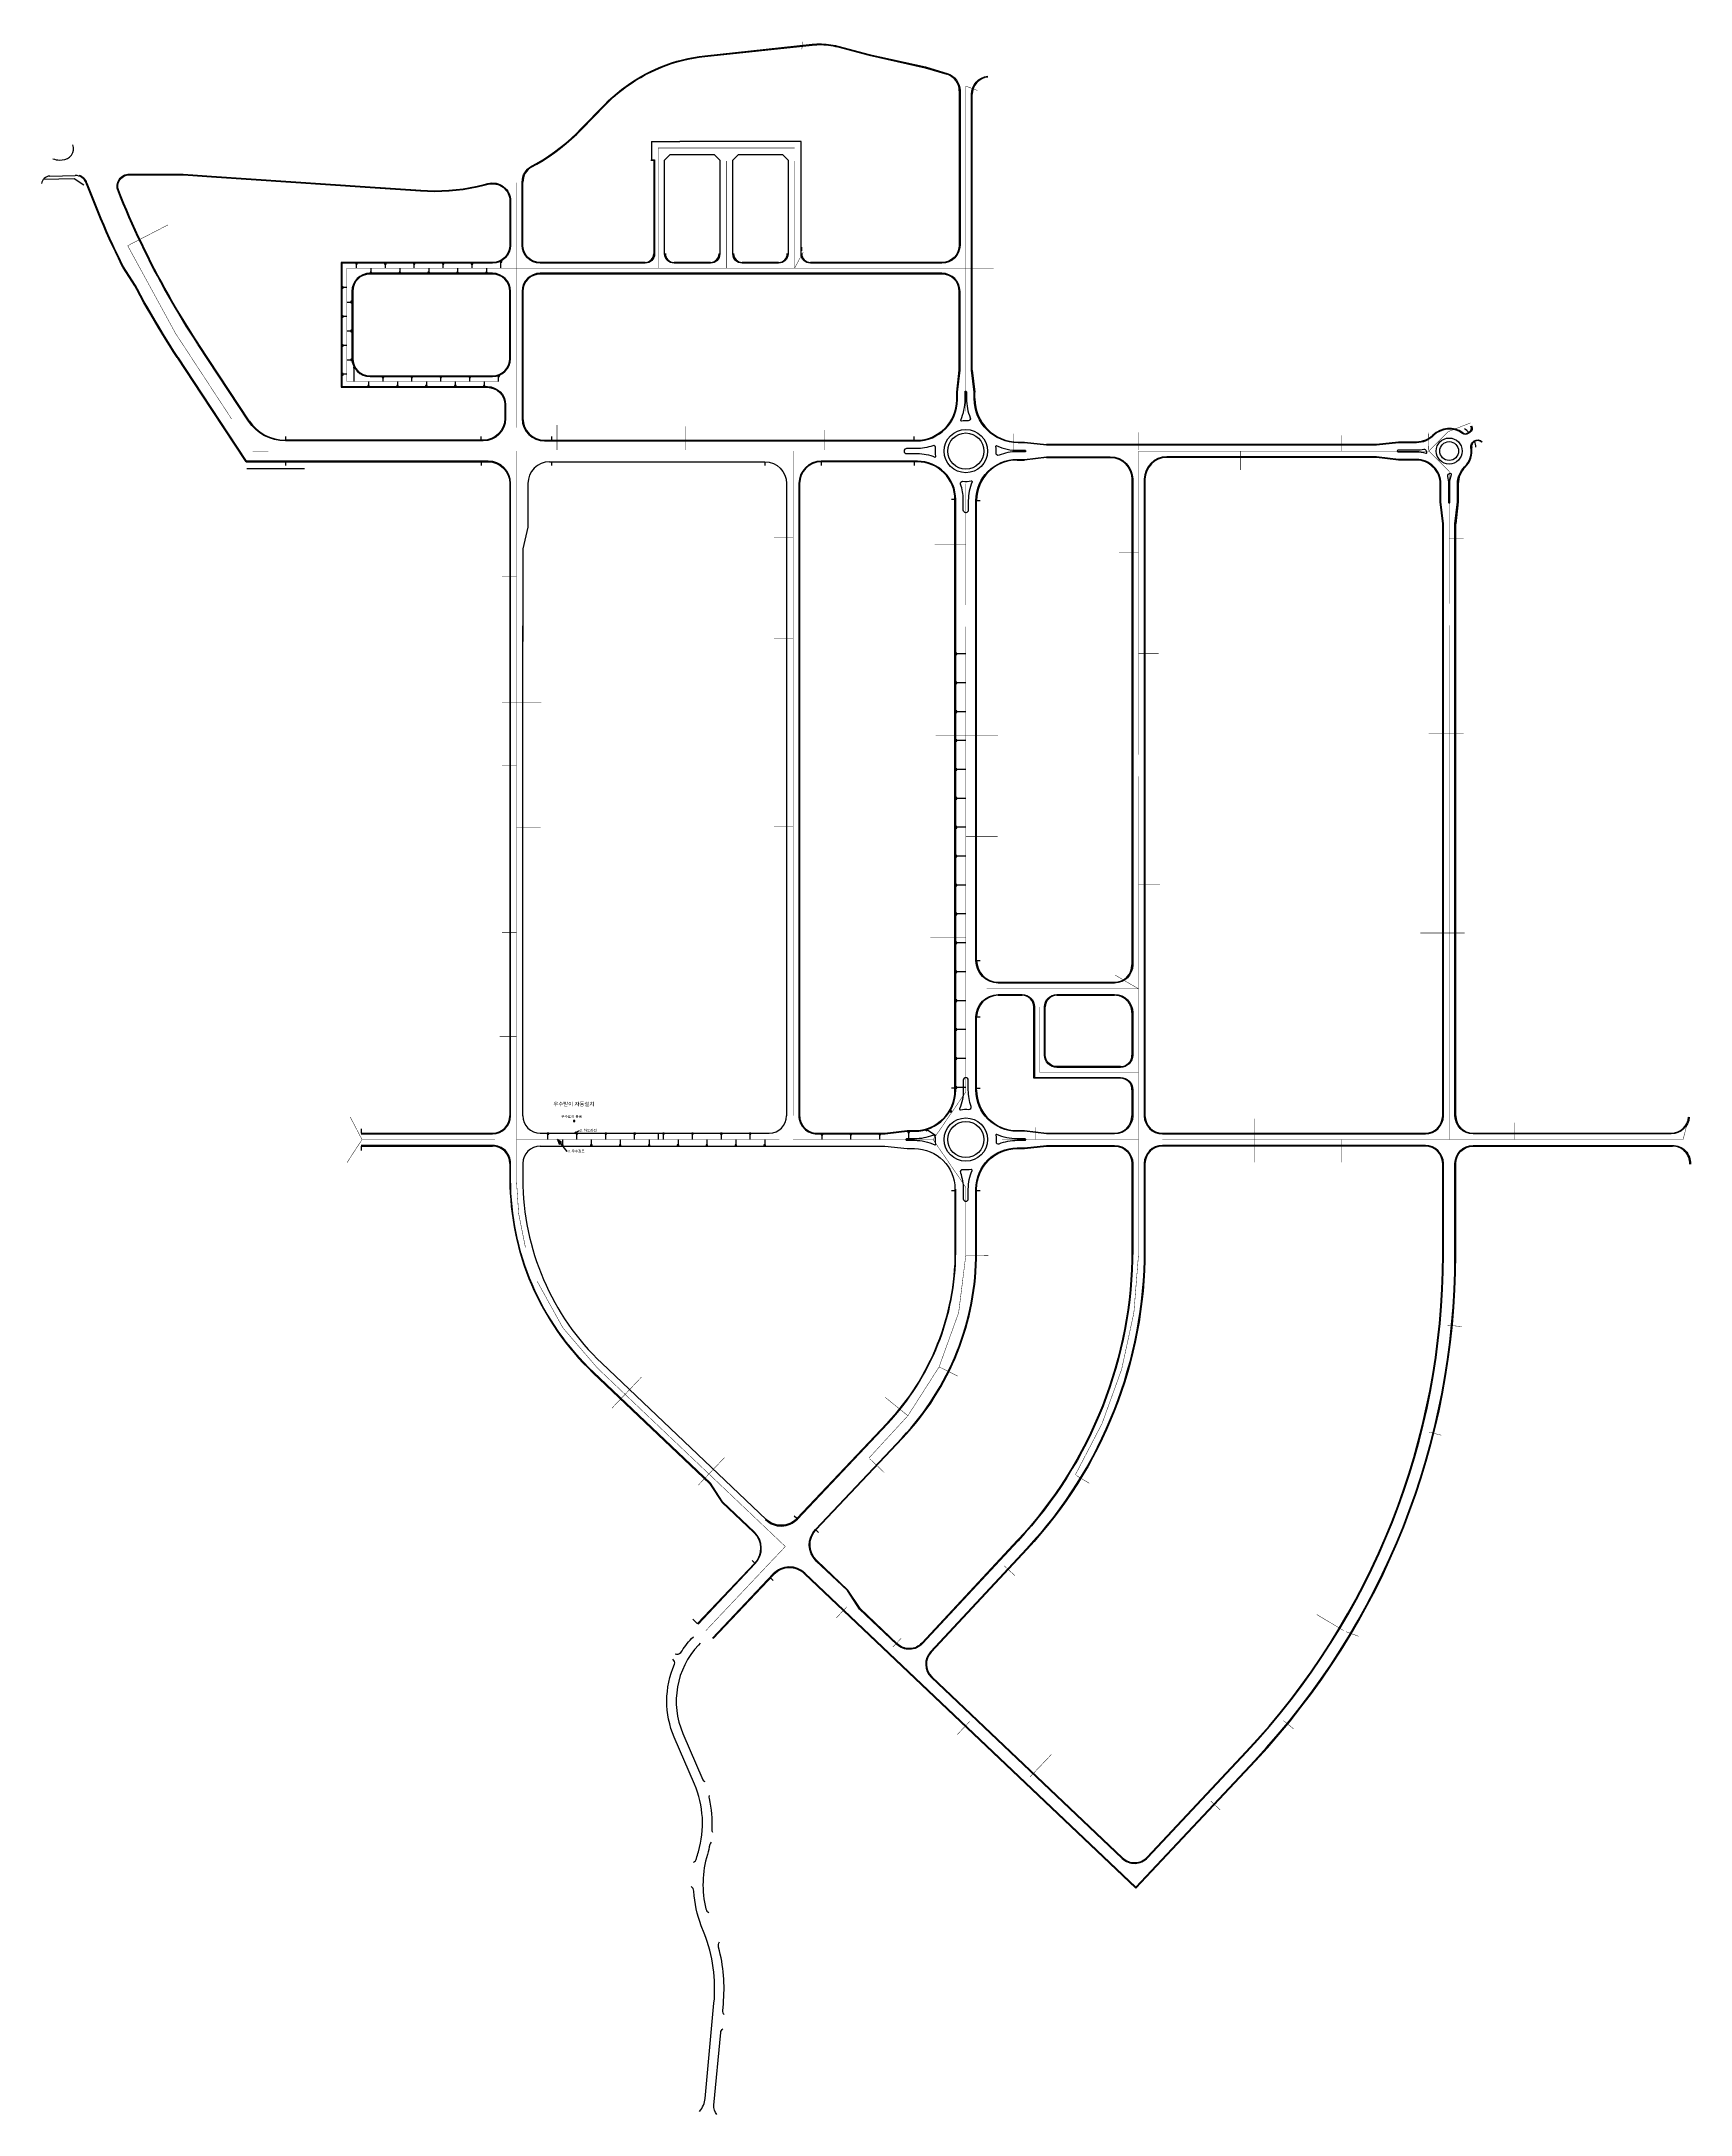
# Model space of a CAD drawing. Extents: x 230860 to 235519, y 342878 to 344985.
# Drawn here: x 234377 to 235519, y 342944 to 344379 of the extents above; entities that cross this region are included whole.
import ezdxf

# ---------------------------------------------------------------- set-up
doc = ezdxf.new("R2010")
doc.units = 0
for name, color, linetype in [('##L형측구', 8, 'Continuous'), ('##보도', 3, 'Continuous'), ('MN_Street Inter1', 7, 'Continuous'), ('PI_Inter1', 7, 'Continuous'), ('z_streetinlet', 7, 'Continuous')]:
    doc.layers.add(name, color=color, linetype=linetype)
doc.layers.add('storm_pipe', color=160, linetype='Continuous', lineweight=30)
doc.styles.get("Standard").update_dxf_attribs({"font": 'Dotum.TTF'})

# ---------------------------------------------------------------- blocks, each defined once
blk = doc.blocks.new('S1')
at = {"layer": 'z_streetinlet'}
h = blk.add_hatch(color=7, dxfattribs=at)
h.dxf.hatch_style = 1
h.paths.add_polyline_path([(0.5, 0.8), (-0.5, 0.8), (-0.5, 0), (0.5, 0)])
at = {"layer": 'z_streetinlet', "color": 7}
blk.add_lwpolyline([(-0.5, 0.8), (-0.5, 0), (0.5, 0), (0.5, 0.8)], close=True, dxfattribs=at)

msp = doc.modelspace()

# ---------------------------------------------------------------- linework, layer by layer
at = {"layer": '##L형측구'}
for points in [[(234799.688, 344296.967), (234801.688, 344296.967), (234801.688, 344231.845, -0.41421356), (234795.188, 344225.345), (234722.598, 344225.345, -0.41421356), (234710.098, 344237.845), (234710.098, 344281.493, -0.27290947), (234716.55, 344292.432), (234720.103, 344294.397), (234724.324, 344296.927), (234728.455, 344299.602), (234732.491, 344302.419), (234736.425, 344305.374), (234740.255, 344308.463), (234743.976, 344311.684), (234747.583, 344315.033), (234751.003, 344318.437), (234767.086, 344335.009), (234769.939, 344337.849), (234772.819, 344340.523), (234775.789, 344343.096), (234778.847, 344345.564), (234781.989, 344347.923), (234785.212, 344350.174), (234788.509, 344352.31), (234791.88, 344354.332), (234795.319, 344356.235), (234798.821, 344358.019), (234802.382, 344359.678), (234806, 344361.214), (234809.669, 344362.623), (234813.384, 344363.905), (234817.141, 344365.056), (234820.937, 344366.077), (234824.765, 344366.965), (234828.622, 344367.721), (234832.502, 344368.341), (234836.497, 344368.839), (234910.774, 344376.788), (234912.475, 344376.942), (234914.092, 344377.035), (234915.237, 344377.062), (234915.711, 344377.074), (234917.328, 344377.06), (234918.946, 344376.992), (234920.56, 344376.872), (234922.168, 344376.698), (234923.771, 344376.471), (234925.367, 344376.191), (234926.949, 344375.86), (234928.607, 344375.454), (234950.302, 344369.775), (234989.142, 344361.094), (235004.209, 344356.535, -0.33053648), (235013.088, 344344.571), (235013.088, 344237.845, -0.41421356), (235000.588, 344225.345), (234909.588, 344225.345, -0.41421356), (234903.088, 344231.845)], [(235367.113, 344112.708, -0.38116459), (235365.938, 344108.199), (235364.779, 344107.427, -0.31783725), (235360.739, 344107.54, 0.37578193), (235340.709, 344106.028, -0.20122578), (235328.939, 344101.091), (235316.503, 344101.091), (235301.214, 344099.341), (235072.977, 344099.341), (235057.723, 344101.091), (235053.338, 344101.091, -0.41421356), (235022.838, 344131.591), (235022.838, 344135.975), (235021.088, 344151.229), (235021.088, 344342.217, -0.38553721), (235032.354, 344354.656, -0.38553721)], [(234408.939, 344280.958, 0.22784384), (234403.634, 344286.066, 0.22784384)], [(234598.779, 343622.897), (234689.598, 343622.897, 0.41421356), (234702.098, 343635.397), (234702.098, 344072.841, 0.41421356), (234686.598, 344088.341), (234519.285, 344088.341), (234488.598, 344134.898), (234472.165, 344159.831), (234471.823, 344160.35), (234469.101, 344164.527), (234466.416, 344168.72), (234463.766, 344172.936), (234461.151, 344177.173), (234458.57, 344181.431), (234456.024, 344185.711), (234453.513, 344190.011), (234451.039, 344194.332), (234448.599, 344198.673), (234446.195, 344203.033), (234443.826, 344207.414), (234442.51, 344209.897), (234434.189, 344222.817), (234433.369, 344224.46), (234431.178, 344228.944), (234429.022, 344233.447), (234426.904, 344237.968), (234424.822, 344242.504), (234422.778, 344247.059), (234420.772, 344251.629), (234418.802, 344256.217), (234416.871, 344260.819), (234414.977, 344265.438), (234413.121, 344270.072), (234411.303, 344274.721), (234409.524, 344279.385), (234409.102, 344280.519), (234408.939, 344280.958)], [(235517.739, 343634.475, -0.39276019), (235505.273, 343622.897), (235368.088, 343622.897, -0.41421356), (235355.588, 343635.397), (235355.588, 344044.966), (235357.338, 344060.255), (235357.338, 344072.691, -0.20122578), (235362.275, 344084.462, 0.24227782), (235366.652, 344097.717, -0.29293766), (235368.603, 344102.164), (235368.817, 344102.307, -0.35165332), (235374.428, 344101.807, -0.35165332)], [(235010.088, 344061.84, 0.41421592), (234983.588, 344088.341), (234917.088, 344088.341, 0.41421356), (234901.588, 344072.841), (234901.588, 343635.397, 0.41542079), (234914.14, 343622.897), (234961.2, 343622.897), (234976.454, 343624.647), (234981.588, 343624.647, 0.41421356), (235010.088, 343653.147), (235010.088, 344061.84)], [(235132.588, 343706.744), (235132.588, 343677.397, -0.41421356), (235124.088, 343668.897), (235080.088, 343668.897, -0.41421356), (235071.588, 343677.397), (235071.588, 343710.744, -0.41421356), (235080.088, 343719.244), (235120.088, 343719.244, -0.41421227), (235132.588, 343706.744, -0.41421227)], [(234831.793, 343283.607), (234871.351, 343325.458, 0.41352968), (234870.76, 343347.344), (234848.819, 343368.181), (234840.352, 343381.048), (234759.392, 343457.933, -0.20563005), (234702.098, 343591.355), (234702.098, 343602.395, 0.42004856), (234689.596, 343614.897), (234598.779, 343614.897)], [(234905.795, 343318.9), (235134.697, 343101.521), (235217.03, 343189.233, 0.1907054), (235355.588, 343539.3), (235355.588, 343602.397, -0.41421356), (235368.088, 343614.897), (235506.103, 343614.897, -0.42534752), (235518.594, 343601.924)], [(235024.088, 343542.071), (235024.088, 343584.647, -0.41421356), (235052.588, 343613.147), (235057.723, 343613.147), (235072.977, 343614.897), (235120.088, 343614.897, -0.41421356), (235132.588, 343602.397), (235132.588, 343542.7, -0.18972037), (235053.309, 343341.283), (234987.059, 343270.164, -0.41703269), (234969.305, 343269.62), (234943.601, 343294.03), (234935.135, 343306.896), (234913.634, 343327.28)], [(234878.333, 343356.012), (234878.607, 343355.752, 0.41489777), (234900.545, 343356.344), (234962.812, 343422.219, 0.19160654), (235010.088, 343541.057), (235010.088, 343542.071)], [(234913.634, 343327.28, -0.41377283), (234913.034, 343349.176), (234972.987, 343412.602, 0.19160654), (235024.088, 343541.057), (235024.088, 343542.071)], [(234905.795, 343318.9), (234905.795, 343318.9, 0.41489777), (234883.857, 343318.308), (234841.905, 343273.924)]]:
    msp.add_lwpolyline(points, format="xyb", dxfattribs=at)
for points in [[(234799.688, 344309.545), (234819.18, 344309.545)], [(234799.688, 344309.545), (234799.688, 344296.967)], [(234903.088, 344309.545), (234819.18, 344309.545)], [(234903.088, 344232.088), (234903.088, 344309.545)], [(234686.598, 344088.341), (234519.285, 344088.341), (234488.598, 344134.898), (234472.165, 344159.831), (234471.823, 344160.35), (234469.101, 344164.527), (234466.416, 344168.72), (234463.766, 344172.936), (234461.151, 344177.173), (234458.57, 344181.431), (234456.024, 344185.711), (234453.513, 344190.011), (234451.039, 344194.332), (234448.599, 344198.673), (234446.195, 344203.033), (234443.826, 344207.414), (234442.51, 344209.897), (234434.189, 344222.817), (234433.369, 344224.46), (234431.178, 344228.944), (234429.022, 344233.447), (234426.904, 344237.968), (234424.822, 344242.504), (234422.778, 344247.059), (234420.772, 344251.629), (234418.802, 344256.217), (234416.871, 344260.819), (234414.977, 344265.438), (234413.121, 344270.072), (234411.303, 344274.721), (234409.524, 344279.385), (234409.102, 344280.519), (234408.939, 344280.958)], [(235010.088, 343542.071), (235010.088, 343584.647)]]:
    msp.add_lwpolyline(points, dxfattribs=at)
for points in [[(234808.688, 344231.845), (234808.688, 344296.717), (234812.516, 344300.545), (234843.06, 344300.545), (234846.888, 344296.717), (234846.888, 344231.845, -0.41421356), (234840.388, 344225.345), (234815.188, 344225.345, -0.41421356)], [(234859.717, 344300.545), (234890.26, 344300.545), (234894.088, 344296.717), (234894.088, 344232.088), (234894.088, 344231.845, -0.41421356), (234887.588, 344225.345), (234862.388, 344225.345, -0.41421356), (234855.888, 344231.845), (234855.888, 344296.717)], [(234689.598, 344225.345), (234585.315, 344225.345), (234585.315, 344139.945), (234686.098, 344139.945, -0.41421356), (234698.598, 344127.445), (234698.598, 344117.841, -0.41421356), (234683.098, 344102.341), (234546.245, 344102.341, -0.25215954), (234520.779, 344116.056), (234485.941, 344168.912), (234485.74, 344169.218), (234483.005, 344173.41), (234480.306, 344177.628), (234477.641, 344181.869), (234475.013, 344186.133), (234472.421, 344190.418), (234469.864, 344194.725), (234467.345, 344199.054), (234464.863, 344203.404), (234462.418, 344207.774), (234460.009, 344212.166), (234457.637, 344216.578), (234455.305, 344221.01), (234453.009, 344225.46), (234450.75, 344229.931), (234448.53, 344234.421), (234446.348, 344238.929), (234444.205, 344243.456), (234442.099, 344247.999), (234440.033, 344252.562), (234438.004, 344257.142), (234436.015, 344261.738), (234434.065, 344266.352), (234432.154, 344270.981), (234432.113, 344271.085), (234430.414, 344275.299, -0.53144365), (234438.298, 344286.977), (234468.852, 344286.977), (234475.5, 344286.865), (234482.141, 344286.526), (234495.119, 344285.644), (234495.119, 344285.644), (234577.392, 344280.053), (234601.392, 344278.422), (234639.869, 344275.808), (234644.689, 344275.564), (234649.609, 344275.487), (234654.529, 344275.581), (234659.443, 344275.845), (234664.344, 344276.279), (234669.228, 344276.884), (234674.088, 344277.657), (234678.917, 344278.6), (234683.712, 344279.708), (234686.359, 344280.418, -0.49324503), (234702.098, 344268.345), (234702.098, 344237.845, -0.41421356)], [(234689.598, 344218.345), (234604.815, 344218.345, 0.41421356), (234592.315, 344205.845), (234592.315, 344159.445, 0.41421356), (234604.815, 344146.945), (234689.598, 344146.945, 0.41421356), (234702.098, 344159.445), (234702.098, 344205.845, 0.41421356)], [(234982.838, 344102.341, 0.41421356), (235011.338, 344130.841), (235011.338, 344135.975), (235013.088, 344151.229), (235013.088, 344205.845, 0.41421356), (235000.588, 344218.345), (234722.598, 344218.345, 0.41421356), (234710.098, 344205.845), (234710.098, 344117.841, 0.41421356), (234725.598, 344102.341)], [(235057.723, 344089.591), (235072.977, 344091.341), (235117.088, 344091.341, -0.41421356), (235132.588, 344075.841), (235132.588, 343739.744, -0.41421356), (235120.088, 343727.244), (235039.588, 343727.244, -0.41421356), (235024.088, 343742.744), (235024.088, 344061.091, -0.41421356), (235052.588, 344089.591)], [(235156.088, 344091.341, 0.41421356), (235140.588, 344075.841), (235140.588, 343635.397, 0.41421356), (235153.088, 343622.897), (235335.088, 343622.897, 0.41421356), (235347.588, 343635.397), (235347.588, 344044.966), (235345.838, 344060.255), (235345.838, 344072.691, 0.20122578), (235340.901, 344084.462, -0.00444877), (235340.709, 344084.654, 0.20122578), (235328.939, 344089.591), (235316.503, 344089.591), (235301.214, 344091.341)], [(235064.588, 343661.897), (235124.088, 343661.897, -0.41421356), (235132.588, 343653.397), (235132.588, 343635.397, -0.41421356), (235120.088, 343622.897), (235072.977, 343622.897), (235057.723, 343624.647), (235052.588, 343624.647, -0.41421356), (235024.088, 343653.147), (235024.088, 343703.744, -0.41421356), (235039.588, 343719.244), (235056.088, 343719.244, -0.41421356), (235064.588, 343710.744)], [(235335.088, 343614.897), (235153.088, 343614.897, 0.41421356), (235140.588, 343602.397), (235140.588, 343542.7, -0.18972037), (235059.163, 343335.83), (234992.696, 343264.479, 0.41140005), (234993.235, 343246.895), (235125.25, 343121.525, 0.4160307), (235142.975, 343122.038), (235211.33, 343194.916, 0.1906051), (235347.588, 343539.366), (235347.588, 343602.397, 0.41421356)]]:
    msp.add_lwpolyline(points, format="xyb", close=True, dxfattribs=at)
at = {"layer": '##L형측구', "ltscale": 30, "flags": 128}
for points in [[(234815.911, 343263.011, 0.2773537), (234819.876, 343263.9, -0.04846119), (234827.346, 343273.587), (234828.579, 343274.9)], [(234815.911, 343263.011, 0.2773537), (234819.876, 343263.9, -0.04846119), (234827.346, 343273.587), (234828.579, 343274.9)], [(234815.911, 343263.011, 0.2773537), (234819.876, 343263.9, -0.04846119), (234827.346, 343273.587), (234828.579, 343274.9)], [(234828.672, 343118.785, 0.18436304), (234830.777, 343121.439, -0.01529184), (234832.017, 343126.111), (234832.018, 343126.114, 0.17574364), (234829.307, 343172.849), (234815.351, 343205.326, -0.20834472), (234815.6, 343255.844, 0.25246561), (234814.447, 343259.282)], [(234828.672, 343118.785, 0.18436304), (234830.777, 343121.439, -0.01529184), (234832.017, 343126.111), (234832.018, 343126.114, 0.17574364), (234829.307, 343172.849), (234815.351, 343205.326, -0.20834472), (234815.6, 343255.844, 0.25246561), (234814.447, 343259.282)], [(234828.672, 343118.785, 0.18436304), (234830.777, 343121.439, -0.01529184), (234832.017, 343126.111), (234832.018, 343126.114, 0.17574364), (234829.307, 343172.849), (234815.351, 343205.326, -0.20834472), (234815.6, 343255.844, 0.25246561), (234814.447, 343259.282)], [(234832.915, 342946.482, 0.15581444), (234836.723, 342955.442), (234842.838, 343021.273, 0.11616166), (234836.074, 343069.744), (234834.064, 343074.926, -0.07757893), (234828.86, 343098.748, 0.20648118), (234827.132, 343102.09)], [(234832.915, 342946.482, 0.15581444), (234836.723, 342955.442), (234842.838, 343021.273, 0.11616166), (234836.074, 343069.744), (234834.064, 343074.926, -0.07757893), (234828.86, 343098.748, 0.20648118), (234827.132, 343102.09)], [(234832.915, 342946.482, 0.15581444), (234836.723, 342955.442), (234842.838, 343021.273, 0.11616166), (234836.074, 343069.744), (234834.064, 343074.926, -0.07757893), (234828.86, 343098.748, 0.20648118), (234827.132, 343102.09)], [(234849.89, 343013.399, -0.21342177), (234848.904, 343016.297), (234849.31, 343020.672, 0.08774497), (234846.063, 343059.983, -0.20941397), (234846.631, 343063.752)], [(234849.89, 343013.399, -0.21342177), (234848.904, 343016.297), (234849.31, 343020.672, 0.08774497), (234846.063, 343059.983, -0.20941397), (234846.631, 343063.752)], [(234849.89, 343013.399, -0.21342177), (234848.904, 343016.297), (234849.31, 343020.672, 0.08774497), (234846.063, 343059.983, -0.20941397), (234846.631, 343063.752)], [(234844.816, 342944.276, -0.19708324), (234842.82, 342950.807), (234847.484, 343001.01, -0.21342177), (234848.987, 343003.678)], [(234844.816, 342944.276, -0.19708324), (234842.82, 342950.807), (234847.484, 343001.01, -0.21342177), (234848.987, 343003.678)], [(234844.816, 342944.276, -0.19708324), (234842.82, 342950.807), (234847.484, 343001.01, -0.21342177), (234848.987, 343003.678)]]:
    msp.add_lwpolyline(points, format="xyb", dxfattribs=at)
at = {"layer": '##L형측구', "ltscale": 30}
for points in [[(234833.318, 343270.452), (234832.085, 343269.138, 0.29831633), (234821.323, 343207.892), (234835.09, 343175.855, 0.11603043), (234836.406, 343174.752)], [(234833.318, 343270.452), (234832.085, 343269.138, 0.29831633), (234821.323, 343207.892), (234835.09, 343175.855, 0.11603043), (234836.406, 343174.752)], [(234833.318, 343270.452), (234832.085, 343269.138, 0.29831633), (234821.323, 343207.892), (234835.09, 343175.855, 0.11603043), (234836.406, 343174.752)], [(234839.543, 343164.941, 0.13404103), (234839.383, 343162.972, -0.07225183), (234841.262, 343141.448, 0.11991085), (234841.782, 343139.752)], [(234839.543, 343164.941, 0.13404103), (234839.383, 343162.972, -0.07225183), (234841.262, 343141.448, 0.11991085), (234841.782, 343139.752)], [(234839.543, 343164.941, 0.13404103), (234839.383, 343162.972, -0.07225183), (234841.262, 343141.448, 0.11991085), (234841.782, 343139.752)], [(234840.934, 343132.721, 0.12231959), (234839.963, 343131.197, -0.02379875), (234838.247, 343124.256), (234838.246, 343124.253, 0.13229141), (234837.23, 343086.536, 0.17715278), (234839.2, 343083.934)], [(234840.934, 343132.721, 0.12231959), (234839.963, 343131.197, -0.02379875), (234838.247, 343124.256), (234838.246, 343124.253, 0.13229141), (234837.23, 343086.536, 0.17715278), (234839.2, 343083.934)], [(234840.934, 343132.721, 0.12231959), (234839.963, 343131.197, -0.02379875), (234838.247, 343124.256), (234838.246, 343124.253, 0.13229141), (234837.23, 343086.536, 0.17715278), (234839.2, 343083.934)]]:
    msp.add_lwpolyline(points, format="xyb", dxfattribs=at)
at = {"layer": '##L형측구'}
for centre, radius in [((235017.088, 344095.341), 15), ((235351.588, 344095.341), 9), ((235017.088, 343618.897), 15)]:
    msp.add_circle(centre, radius, dxfattribs=at)
at = {"layer": '##보도', "color": 8}
for p, q in [((234710.598, 343602.397), (234710.598, 343591.355)), ((235009.588, 343585.897), (235009.588, 343585.897)), ((235009.588, 343585.897), (235009.588, 343585.897))]:
    msp.add_line(p, q, dxfattribs=at)
for points in [[(234716.792, 344291.995), (234720.353, 344293.964), (234724.588, 344296.502), (234728.734, 344299.187), (234732.784, 344302.014), (234736.732, 344304.979), (234740.576, 344308.079), (234744.31, 344311.312), (234747.929, 344314.673), (234751.358, 344318.086), (234767.442, 344334.658), (234770.285, 344337.489), (234773.153, 344340.151), (234776.11, 344342.712), (234779.155, 344345.169), (234782.282, 344347.518), (234785.491, 344349.759), (234788.774, 344351.886), (234792.13, 344353.899), (234795.554, 344355.794), (234799.04, 344357.569), (234802.585, 344359.221), (234806.188, 344360.75), (234809.841, 344362.154), (234813.539, 344363.429), (234817.28, 344364.575), (234821.058, 344365.592), (234824.87, 344366.476), (234828.709, 344367.228), (234832.573, 344367.846), (234836.554, 344368.342), (234910.823, 344376.291), (234912.512, 344376.443), (234914.112, 344376.535), (234915.249, 344376.562), (234915.715, 344376.574), (234917.315, 344376.56), (234918.916, 344376.493), (234920.515, 344376.374), (234922.106, 344376.201), (234923.692, 344375.977), (234925.272, 344375.7), (234926.839, 344375.372), (234928.484, 344374.969), (234950.184, 344369.289), (234989.015, 344360.611), (235004.064, 344356.056)], [(235021.588, 344151.258), (235021.588, 344342.217)], [(234389.87, 344296.733), (234391.826, 344296.78)], [(234801.188, 344296.467), (234799.188, 344296.467)], [(234801.188, 344296.467), (234801.188, 344231.845)], [(234378.827, 344283.465), (234400.189, 344283.976)], [(234383.25, 344285.572), (234400.781, 344285.991)], [(234400.189, 344283.976), (234406.816, 344279.494)], [(234519.016, 344087.841), (234488.181, 344134.623), (234471.747, 344159.556), (234471.405, 344160.077), (234468.681, 344164.255), (234465.994, 344168.452), (234463.342, 344172.672), (234460.724, 344176.912), (234458.141, 344181.174), (234455.593, 344185.457), (234453.081, 344189.76), (234450.604, 344194.085), (234448.162, 344198.43), (234445.756, 344202.793), (234443.386, 344207.178), (234442.078, 344209.644), (234433.753, 344222.57), (234432.921, 344224.238), (234430.727, 344228.727), (234428.57, 344233.233), (234426.45, 344237.757), (234424.367, 344242.298), (234422.321, 344246.856), (234420.313, 344251.43), (234418.342, 344256.021), (234416.409, 344260.628), (234414.514, 344265.25), (234412.656, 344269.888), (234410.837, 344274.541), (234409.056, 344279.208), (234408.633, 344280.345), (234408.47, 344280.783)], [(234903.588, 344233.845), (234903.588, 344236.33)], [(234809.188, 344232.088), (234809.188, 344231.845)], [(234840.388, 344225.845), (234815.188, 344225.845)], [(234846.388, 344232.088), (234846.388, 344231.845)], [(234856.388, 344232.088), (234856.388, 344231.845)], [(234887.588, 344225.845), (234862.388, 344225.845)], [(234903.588, 344231.845), (234903.588, 344232.088)], [(235010.838, 344136.004), (235012.588, 344151.258)], [(235021.588, 344151.258), (235023.338, 344136.004)], [(235010.838, 344130.841), (235010.838, 344136.004)], [(235023.338, 344131.591), (235023.338, 344136.004)], [(234546.245, 344105.341), (234546.245, 344102.841)], [(234681.717, 344102.841), (234681.717, 344105.341)], [(234730.492, 344105.341), (234730.492, 344102.841)], [(234981.386, 344102.841), (234981.386, 344105.341)], [(235053.338, 344101.591), (235057.751, 344101.591), (235073.006, 344099.841)], [(235073.006, 344090.841), (235057.751, 344089.091)], [(234519.586, 344083.341), (234559.357, 344083.341)], [(234546.245, 344087.841), (234546.245, 344085.341)], [(234681.705, 344087.841), (234681.705, 344085.341)], [(234730.492, 344087.841), (234730.492, 344085.341)], [(234878.088, 344087.841), (234878.088, 344085.341)], [(234917.088, 344087.841), (234917.088, 344085.341)], [(234981.386, 344087.841), (234981.386, 344085.341)], [(235052.588, 344089.091), (235057.751, 344089.091)], [(234714.098, 344072.841), (234714.098, 344042.754)], [(235009.588, 344061.841), (235007.088, 344061.841)], [(235024.588, 343742.744), (235024.588, 344061.091)], [(235024.588, 344061.091), (235027.088, 344061.091)], [(234714.098, 344042.754), (234710.598, 344027.754), (234710.598, 343963.461)], [(235356.088, 343635.397), (235356.088, 344044.937)], [(234710.598, 343635.397), (234710.598, 343974.341)], [(235024.586, 343742.744), (235027.086, 343742.744)], [(235039.588, 343727.744), (235120.088, 343727.744)], [(235039.588, 343718.744), (235056.088, 343718.744)], [(235080.088, 343718.744), (235120.088, 343718.744)], [(235024.588, 343653.147), (235024.588, 343703.744)], [(235024.588, 343703.744), (235027.088, 343703.744)], [(235124.088, 343661.397), (235064.088, 343661.397), (235064.088, 343710.744)], [(235132.088, 343706.744), (235132.088, 343677.397)], [(235009.588, 343654.53), (235007.088, 343654.53)], [(235024.59, 343654.53), (235027.088, 343654.53)], [(235132.088, 343653.397), (235132.088, 343635.397)], [(234598.779, 343626.397), (234598.779, 343623.397)], [(234598.779, 343623.397), (234689.598, 343623.397)], [(234722.598, 343623.397), (234881.088, 343623.397)], [(235052.588, 343625.147), (235057.751, 343625.147), (235073.006, 343623.397), (235120.088, 343623.397)], [(235368.088, 343623.397), (235505.273, 343623.397)], [(234598.779, 343614.397), (234689.598, 343614.397)], [(234598.779, 343614.397), (234598.779, 343611.397)], [(235057.751, 343612.647), (235073.006, 343614.397)], [(235007.088, 343583.582), (235009.588, 343583.582)], [(235024.588, 343583.582), (235027.088, 343583.582)], [(234900.219, 343356.727), (234898.397, 343358.438)], [(234913.363, 343348.796), (234915.186, 343347.085)], [(234871.024, 343325.84), (234869.202, 343327.551)], [(234881.961, 343315.574), (234883.784, 343313.863)], [(234828.159, 343287.042), (234831.41, 343283.93)]]:
    msp.add_lwpolyline(points, dxfattribs=at)
for points in [[(235012.588, 344344.571, 0.33053648), (235004.064, 344356.056)], [(235032.404, 344354.158, 0.38553721), (235021.588, 344342.217)], [(235012.588, 344344.571), (235012.588, 344237.845, -0.41421356), (235000.588, 344225.845), (234909.588, 344225.845)], [(234391.826, 344296.78, 0.50367207), (234399.23, 344307.29)], [(234385.425, 344297.658, 0.11502416), (234389.87, 344296.733)], [(234383.25, 344285.572, 0.36858901), (234377.447, 344280.377)], [(234408.47, 344280.783, 0.3198893), (234400.781, 344285.991)], [(234521.196, 344116.331), (234486.358, 344169.187), (234486.159, 344169.491), (234483.425, 344173.682), (234480.728, 344177.896), (234478.066, 344182.133), (234475.44, 344186.393), (234472.849, 344190.675), (234470.295, 344194.979), (234467.778, 344199.303), (234465.298, 344203.65), (234462.855, 344208.017), (234460.448, 344212.404), (234458.079, 344216.813), (234455.748, 344221.241), (234453.454, 344225.688), (234451.197, 344230.154), (234448.979, 344234.64), (234446.799, 344239.145), (234444.658, 344243.668), (234442.554, 344248.208), (234440.489, 344252.767), (234438.462, 344257.342), (234436.475, 344261.934), (234434.526, 344266.544), (234432.617, 344271.17), (234432.576, 344271.272), (234430.878, 344275.486, -0.53144365), (234438.298, 344286.477), (234468.848, 344286.477), (234475.483, 344286.365), (234482.111, 344286.027), (234495.086, 344285.145), (234577.358, 344279.554), (234601.358, 344277.924), (234639.839, 344275.309), (234644.673, 344275.064), (234649.61, 344274.987), (234654.548, 344275.081), (234659.479, 344275.346), (234664.397, 344275.782), (234669.298, 344276.389), (234674.176, 344277.165), (234679.021, 344278.111), (234683.833, 344279.223), (234686.489, 344279.935, -0.49324503), (234701.598, 344268.345)], [(234795.188, 344225.845), (234722.598, 344225.845, -0.41421356), (234710.598, 344237.845), (234710.598, 344281.493)], [(234701.598, 344268.345), (234701.598, 344237.845, -0.41421356), (234689.598, 344225.845), (234584.815, 344225.845), (234584.815, 344139.445), (234686.098, 344139.445, -0.41421356), (234698.098, 344127.445), (234698.098, 344117.841, -0.41421356), (234683.098, 344102.841), (234546.245, 344102.841)], [(234887.588, 344225.845, 0.41421356), (234893.588, 344231.845), (234893.588, 344232.088)], [(235012.588, 344151.258), (235012.588, 344205.845, 0.41421356), (235000.588, 344217.845), (234722.598, 344217.845, 0.41421356), (234710.598, 344205.845), (234710.598, 344117.841, 0.41421356), (234725.598, 344102.841), (234982.839, 344102.841)], [(234982.838, 344102.841, 0.41421356), (235010.838, 344130.841)], [(234521.196, 344116.331, 0.25215954), (234546.245, 344102.841)], [(235340.353, 344106.378, -0.20122578), (235328.939, 344101.591), (235316.474, 344101.591), (235301.185, 344099.841), (235073.006, 344099.841)], [(235361.039, 344107.94, 0.37578193), (235340.353, 344106.378)], [(235361.039, 344107.94, 0.31783725), (235364.501, 344107.843), (235365.661, 344108.615, 0.38116459), (235366.668, 344112.48)], [(235073.006, 344090.841), (235117.088, 344090.841, -0.41421356), (235132.088, 344075.841), (235132.088, 343739.744)], [(235156.088, 344090.841, 0.41421356), (235141.088, 344075.841), (235141.088, 343635.397, 0.41421356), (235153.088, 343623.397), (235335.088, 343623.397, 0.41421356), (235347.088, 343635.397), (235347.088, 344044.937), (235345.338, 344060.226), (235345.338, 344072.691, 0.20122578), (235340.551, 344084.105, -0.00444877), (235340.353, 344084.303, 0.20122578), (235328.939, 344089.091), (235316.474, 344089.091), (235301.185, 344090.841), (235156.088, 344090.841)], [(235362.626, 344084.105, 0.24227782), (235367.146, 344097.795, 0.24227782)], [(235374.082, 344101.447, 0.35165332), (235369.094, 344101.891), (235368.88, 344101.748, 0.29293766), (235367.146, 344097.795)], [(234519.016, 344087.841), (234686.598, 344087.841, -0.41421356), (234701.598, 344072.841), (234701.598, 343635.397)], [(234729.098, 344087.841, 0.41421356), (234714.098, 344072.841)], [(234729.098, 344087.841), (234878.088, 344087.841, -0.41421356), (234893.088, 344072.841), (234893.088, 343635.397)], [(234983.588, 344087.841), (234917.088, 344087.841, 0.41421356), (234902.088, 344072.841), (234902.088, 343635.397)], [(235362.626, 344084.105, 0.20122578), (235357.838, 344072.691), (235357.838, 344060.226), (235356.088, 344044.937)], [(234914.088, 343623.397), (234961.171, 343623.397), (234976.425, 343625.147), (234981.588, 343625.147, 0.41421356), (235009.588, 343653.147), (235009.588, 344061.841)], [(235024.588, 343742.744, 0.41421356), (235039.588, 343727.744)], [(235120.088, 343727.744, 0.41421356), (235132.088, 343739.744)], [(235039.588, 343718.744, 0.41421356), (235024.588, 343703.744)], [(235064.088, 343710.744, 0.41421356), (235056.088, 343718.744)], [(235080.088, 343718.744, 0.41421356), (235072.088, 343710.744)], [(235132.088, 343706.744, 0.41421485), (235120.088, 343718.744)], [(235124.088, 343669.397), (235080.088, 343669.397, -0.41421356), (235072.088, 343677.397), (235072.088, 343710.744)], [(235124.088, 343669.397, 0.41421356), (235132.088, 343677.397)], [(235015.338, 343653.147, -0.09842159), (235012.773, 343640.24, 0.59381097), (235013.324, 343639.557, -0.07086161), (235019.243, 343639.786, 0.5518254), (235020.809, 343641.783, -0.08606431), (235018.838, 343653.147), (235018.838, 343660.071, 1), (235015.338, 343660.071), (235015.338, 343653.147)], [(235132.088, 343653.397, 0.41421356), (235124.088, 343661.397)], [(235024.588, 343653.147, 0.41421356), (235052.588, 343625.147)], [(234689.598, 343623.397, 0.41421356), (234701.598, 343635.397)], [(234710.598, 343635.397, 0.41421356), (234722.598, 343623.397)], [(234881.088, 343623.397, 0.41421356), (234893.088, 343635.397)], [(234902.088, 343635.397, 0.41544571), (234914.139, 343623.397, 0.09541564)], [(235120.088, 343623.397, 0.41421356), (235132.088, 343635.397)], [(235356.088, 343635.397, 0.41421356), (235368.088, 343623.397)], [(235505.273, 343623.397, 0.39276019), (235517.24, 343634.512)], [(235052.588, 343618.397), (235058.085, 343618.397, 1), (235058.085, 343619.397), (235052.588, 343619.397, -0.10747622), (235038.572, 343622.445, 0.59381097), (235037.87, 343621.918, -0.05287331), (235038.041, 343617.493, 0.5518254), (235040.093, 343615.999, -0.0950975), (235052.588, 343618.397)], [(234701.598, 343602.397, 0.41421356), (234689.598, 343614.397)], [(234722.598, 343614.397, 0.41421356), (234710.598, 343602.397)], [(234722.598, 343614.397), (234961.171, 343614.397), (234976.425, 343612.647), (234981.588, 343612.647, -0.41421356), (235009.588, 343584.647), (235009.588, 343541.057, -0.19160654), (234962.449, 343422.562), (234900.182, 343356.687, -0.41489777), (234878.952, 343356.114), (234765.246, 343464.096)], [(234943.987, 343294.353), (234935.521, 343307.219), (234913.979, 343327.643, -0.41377283), (234913.398, 343348.832), (234973.35, 343412.259, 0.19160654), (235024.588, 343541.057), (235024.588, 343584.647, -0.41421356), (235052.588, 343612.647), (235057.751, 343612.647)], [(235073.006, 343614.397), (235120.088, 343614.397, -0.41421356), (235132.088, 343602.397), (235132.088, 343542.7, -0.18972037), (235052.943, 343341.624), (234986.693, 343270.505, -0.41703269), (234969.649, 343269.983), (234943.987, 343294.353)], [(235134.719, 343100.811), (235217.53, 343189.101, 0.1906051), (235356.088, 343539.366), (235356.088, 343602.397, -0.41421356), (235368.088, 343614.397), (235506.103, 343614.397)], [(235518.095, 343601.943, 0.42534752), (235506.103, 343614.397)], [(234701.598, 343602.397), (234701.598, 343591.355, 0.20563005), (234759.048, 343457.57), (234839.966, 343380.725)], [(235015.338, 343584.647), (235015.338, 343577.944, 1), (235018.838, 343577.944), (235018.838, 343584.647, -0.09842159), (235021.404, 343597.554, 0.59381097), (235020.852, 343598.237, -0.07086161), (235014.934, 343598.008, 0.5518254), (235013.368, 343596.011, -0.08606431), (235015.338, 343584.647)], [(234839.966, 343380.725), (234848.433, 343367.858), (234870.416, 343346.982, -0.41352968), (234870.988, 343325.801), (234831.429, 343283.951)], [(235134.719, 343100.811), (234905.451, 343318.537, 0.41489777), (234884.221, 343317.964), (234842.268, 343273.581)]]:
    msp.add_lwpolyline(points, format="xyb", dxfattribs=at)
for points in [[(234689.598, 344217.845), (234604.815, 344217.845, 0.41421356), (234592.815, 344205.845), (234592.815, 344159.445, 0.41421356), (234604.815, 344147.445), (234689.598, 344147.445, 0.41421356), (234701.598, 344159.445), (234701.598, 344205.845, 0.41421356)], [(235017.588, 344131.591, 0.09524421), (235020.136, 344118.336, -0.55419906), (235018.633, 344116.284, 0.0545505), (235014.067, 344116.122, -0.59381097), (235013.54, 344116.825, 0.10747622), (235016.588, 344130.841), (235016.588, 344136.328, -1), (235017.588, 344136.328)], [(234994.202, 344099.061, -0.08606431), (234982.838, 344097.091), (234976.159, 344097.091, 1), (234976.159, 344093.591), (234983.588, 344093.591, -0.0983095), (234995.717, 344091.183, 0.59114762), (234996.401, 344091.731, -0.06899218), (234996.199, 344097.495, 0.5518254)], [(235052.588, 344094.841, 0.0950975), (235040.093, 344092.442, -0.5518254), (235038.041, 344093.936, 0.05469383), (235037.847, 344098.513, -0.59567784), (235038.549, 344099.043, 0.10703501), (235053.338, 344095.841), (235058.076, 344095.841, -1), (235058.076, 344094.841)], [(235334.091, 344096.46, -0.05986484), (235328.939, 344095.841), (235316.092, 344095.841, 1), (235316.092, 344094.841), (235328.939, 344094.841, -0.07574127), (235335.416, 344093.854, 0.55591036), (235336.059, 344094.409), (235335.929, 344095.236, 0.43870212)], [(235352.52, 344079.811), (235351.693, 344079.681, 0.43870212), (235350.469, 344077.844, -0.05986484), (235351.088, 344072.691), (235351.088, 344059.844, 1), (235352.088, 344059.844), (235352.088, 344072.691, -0.07574127), (235353.075, 344079.168, 0.55591036)], [(235013.516, 344072.443, -0.54870152), (235015.073, 344074.437, 0.06918582), (235020.852, 344074.681, -0.59381097), (235021.404, 344073.998, 0.09842159), (235018.838, 344061.091), (235018.838, 344054.412, -1), (235015.338, 344054.412), (235015.338, 344061.841, 0.08532873)], [(234976.101, 343618.397), (234981.588, 343618.397, -0.10747622), (234995.604, 343615.349, 0.59381097), (234996.307, 343615.876, -0.05287331), (234996.135, 343620.302, 0.5518254), (234994.083, 343621.795, -0.0950975), (234981.588, 343619.397), (234976.101, 343619.397, 1)], [(235335.088, 343614.397), (235153.088, 343614.397, 0.41421356), (235141.088, 343602.397), (235141.088, 343542.7, -0.18972037), (235059.528, 343335.489), (234993.062, 343264.138, 0.41140005), (234993.579, 343247.257), (235125.594, 343121.888, 0.4160307), (235142.61, 343122.38), (235210.966, 343195.258, 0.1906051), (235347.088, 343539.366), (235347.088, 343602.397, 0.41421356)]]:
    msp.add_lwpolyline(points, format="xyb", close=True, dxfattribs=at)
for centre, radius in [((235017.088, 344095.341), 12.5), ((235351.588, 344095.341), 6.5), ((235017.088, 343618.897), 12.5)]:
    msp.add_circle(centre, radius, dxfattribs=at)
for centre, radius, start, end in [((234722.598, 344281.493), 12, 118.940662, 180), ((234795.188, 344231.845), 6, 270, 0), ((234815.188, 344231.845), 6, 180, 270), ((234840.388, 344231.845), 6, 270, 0), ((234862.388, 344231.845), 6, 180, 270), ((234909.588, 344231.845), 6, 180, 270), ((235053.338, 344131.591), 30, 180, 270), ((235351.588, 344095.341), 18.75, 43.638999, 55.578656), ((235351.588, 344095.341), 18.75, 8.401112, 20.555002), ((234983.588, 344061.841), 26, 359.99954, 90), ((235052.588, 344061.091), 28, 90, 180), ((234886.098, 343591.355), 175.5, 180, 226.479061)]:
    msp.add_arc(centre, radius, start, end, dxfattribs=at)
at = {"layer": 'PI_Inter1'}
for p, q in [((234595.415, 344221.845), (234595.415, 344225.345)), ((234605.415, 344221.845), (234605.415, 344218.345)), ((234615.415, 344221.845), (234615.415, 344225.345)), ((234625.415, 344221.845), (234625.415, 344218.345)), ((234635.415, 344221.845), (234635.415, 344225.345)), ((234645.415, 344221.845), (234645.415, 344218.345)), ((234655.415, 344221.845), (234655.415, 344225.345)), ((234665.415, 344221.845), (234665.415, 344218.345)), ((234675.415, 344221.845), (234675.415, 344225.345)), ((234685.415, 344221.845), (234685.415, 344218.345)), ((234695.415, 344221.845), (234695.415, 344226.781)), ((234588.815, 344208.445), (234585.315, 344208.445)), ((234588.815, 344198.445), (234592.315, 344198.445)), ((234588.815, 344188.445), (234585.315, 344188.445)), ((234588.815, 344178.445), (234592.315, 344178.445)), ((234588.815, 344168.445), (234585.315, 344168.445)), ((234588.815, 344148.445), (234585.315, 344148.445)), ((234588.815, 344158.445), (234592.355, 344158.445)), ((234593.815, 344143.445), (234593.815, 344153.508)), ((234603.815, 344143.445), (234603.815, 344139.945)), ((234613.815, 344143.445), (234613.815, 344146.945)), ((234623.815, 344143.445), (234623.815, 344139.945)), ((234633.815, 344143.445), (234633.815, 344146.945)), ((234643.815, 344143.445), (234643.815, 344139.945)), ((234653.815, 344143.445), (234653.815, 344146.945)), ((234663.815, 344143.445), (234663.815, 344139.945)), ((234673.815, 344143.445), (234673.815, 344146.945)), ((234683.815, 344143.445), (234683.815, 344139.945)), ((234693.815, 344143.445), (234693.815, 344147.678)), ((235017.088, 343955.005), (235010.088, 343955.005)), ((235017.088, 343935.005), (235010.088, 343935.005)), ((235017.088, 343915.005), (235010.088, 343915.005)), ((235017.088, 343895.005), (235010.088, 343895.005)), ((235017.088, 343875.005), (235010.088, 343875.005)), ((235017.088, 343855.005), (235010.088, 343855.005)), ((235017.088, 343835.005), (235010.088, 343835.005)), ((235017.088, 343815.005), (235010.088, 343815.005)), ((235017.088, 343795.005), (235010.088, 343795.005)), ((235017.088, 343775.005), (235010.088, 343775.005)), ((235017.088, 343755.005), (235010.088, 343755.005)), ((235017.088, 343735.005), (235010.088, 343735.005)), ((235017.088, 343715.005), (235010.088, 343715.005)), ((235017.088, 343695.005), (235010.088, 343695.005)), ((235017.088, 343675.005), (235010.088, 343675.005)), ((235017.088, 343655.005), (235010.088, 343655.005)), ((235007.54, 343637.962), (235006.243, 343638.851)), ((234727.941, 343618.897), (234727.941, 343623.397)), ((234737.941, 343618.897), (234737.941, 343614.397)), ((234747.941, 343618.897), (234747.941, 343623.397)), ((234757.941, 343618.897), (234757.941, 343614.397)), ((234767.941, 343618.897), (234767.941, 343623.397)), ((234777.941, 343618.897), (234777.941, 343614.397)), ((234787.941, 343618.897), (234787.941, 343623.397)), ((234797.941, 343618.897), (234797.941, 343614.397)), ((234807.941, 343618.897), (234807.941, 343623.397)), ((234817.941, 343618.897), (234817.941, 343614.397)), ((234827.941, 343618.897), (234827.941, 343623.397)), ((234837.941, 343618.897), (234837.941, 343614.397)), ((234847.941, 343618.897), (234847.941, 343623.397)), ((234857.941, 343618.897), (234857.941, 343614.397)), ((234867.941, 343618.897), (234867.941, 343623.397)), ((234877.941, 343618.897), (234877.941, 343614.397)), ((234917.588, 343618.897), (234917.588, 343622.897)), ((234937.588, 343618.897), (234937.588, 343622.897)), ((234957.588, 343618.897), (234957.588, 343622.897)), ((234977.588, 343618.897), (234977.588, 343624.647)), ((234996.236, 343621.463), (234989.817, 343625.861))]:
    msp.add_line(p, q, dxfattribs=at)
at = {"layer": 'storm_pipe'}
msp.add_line((234804.426, 343618.897), (234804.426, 343623.397), dxfattribs=at)
at = {"layer": 'storm_pipe', "const_width": 0.3, "flags": 128}
for points in [[(234903.588, 344373.251), (234904.326, 344378.613)], [(235017.088, 344285.341), (235017.088, 344347.867)], [(235025.088, 344344.897), (235017.088, 344347.867)], [(234804.188, 344305.045), (234851.388, 344305.045)], [(234804.188, 344261.845), (234804.188, 344305.045)], [(234851.388, 344305.045), (234898.588, 344305.045)], [(234851.388, 344221.845), (234851.388, 344296.01)], [(234898.588, 344296.01), (234898.588, 344221.845)], [(234706.098, 344221.845), (234706.098, 344280.993)], [(235017.088, 344221.845), (235017.088, 344285.341)], [(234437.093, 344237.434), (234465.108, 344251.886)], [(234804.188, 344221.845), (234804.188, 344261.845)], [(234437.175, 344237.31), (234470.142, 344176.887), (234509.042, 344117.51)], [(234706.098, 344221.845), (234756.098, 344221.845)], [(234706.098, 344167.341), (234706.098, 344221.845)], [(234756.098, 344221.845), (234804.188, 344221.845)], [(234804.188, 344221.845), (234851.388, 344221.845)], [(234851.388, 344221.845), (234898.588, 344221.845)], [(234904.638, 344233.137), (234898.588, 344221.845)], [(234898.588, 344221.845), (234958.098, 344221.845)], [(234958.098, 344221.845), (235017.088, 344221.845)], [(235017.088, 344175.341), (235017.088, 344221.845)], [(235017.088, 344221.845), (235036.327, 344221.845)], [(234706.098, 344111.557), (234706.098, 344167.341)], [(235017.088, 344122.867), (235017.088, 344175.341)], [(234734.205, 344113.319), (234734.205, 344096.091)], [(234823.431, 344112.497), (234823.431, 344096.091)], [(234919.598, 344109.841), (234919.598, 344096.091)], [(235050.088, 344107.287), (235050.088, 344096.091)], [(235136.588, 344096.091), (235136.588, 344108.183)], [(235277.088, 344095.342), (235277.088, 344106.104)], [(235337.097, 344108.12), (235337.447, 344095.343)], [(235337.447, 344095.343), (235350.908, 344108.745)], [(235366.295, 344114.8), (235350.908, 344108.745)], [(234523.653, 344095.341), (234534.437, 344095.341)], [(234706.098, 344095.341), (234706.098, 344008.341)], [(235136.588, 344095.341), (235136.588, 344025.341)], [(235136.588, 344095.341), (235207.088, 344095.341)], [(235207.088, 344095.341), (235277.088, 344095.341)], [(235207.088, 344095.341), (235207.088, 344082.119)], [(235277.088, 344095.341), (235337.449, 344095.341)], [(235337.449, 344095.341), (235351.588, 344081.201)], [(235351.588, 344081.201), (235351.588, 344034.841)], [(235017.088, 344072.729), (235017.088, 344030.729)], [(234897.588, 344035.341), (234884.455, 344035.341)], [(235351.588, 344034.841), (235351.588, 343989.841)], [(235351.588, 344034.841), (235361.588, 344034.841)], [(235017.088, 344030.729), (234995.642, 344030.729)], [(235017.088, 344030.729), (235017.088, 343988.729)], [(235136.588, 344025.341), (235123.048, 344025.341)], [(235136.588, 344025.341), (235136.588, 343955.341)], [(234706.098, 344008.341), (234696.098, 344008.341)], [(234706.098, 344008.341), (234706.098, 343921.341)], [(234897.588, 343965.341), (234884.45, 343965.341)], [(235351.588, 343974.841), (235351.588, 343899.841)], [(235136.588, 343955.341), (235136.588, 343885.341)], [(235136.588, 343955.341), (235150.455, 343955.341)], [(234706.098, 343921.341), (234696.098, 343921.341)], [(234706.098, 343921.341), (234706.098, 343834.566)], [(234706.098, 343921.341), (234723.315, 343921.341)], [(235017.088, 343898.776), (234996.328, 343898.776)], [(235017.088, 343898.776), (235039.365, 343898.776)], [(235351.588, 343899.841), (235337.4, 343899.841)], [(235351.588, 343899.841), (235351.588, 343834.566)], [(235351.588, 343899.841), (235361.588, 343899.841)], [(234706.098, 343877.953), (234696.098, 343877.953)], [(235136.588, 343870.341), (235136.588, 343795.341)], [(234706.098, 343834.566), (234706.098, 343762.341)], [(234706.098, 343834.566), (234722.906, 343834.566)], [(234897.588, 343835.341), (234884.44, 343835.341)], [(235351.588, 343834.566), (235351.588, 343761.841)], [(235017.088, 343828.776), (235039.224, 343828.776)], [(235136.588, 343795.341), (235136.588, 343723.244)], [(235136.588, 343795.341), (235151.366, 343795.341)], [(234706.098, 343762.341), (234696.098, 343762.341)], [(234706.098, 343762.341), (234706.098, 343690.341)], [(235351.588, 343761.841), (235331.616, 343761.841)], [(235351.588, 343761.841), (235351.588, 343689.841)], [(235351.588, 343761.841), (235362.261, 343761.841)], [(235017.088, 343758.776), (234992.624, 343758.776)], [(235120.4, 343732.729), (235136.588, 343723.244)], [(235031.415, 343723.244), (235136.588, 343723.244)], [(235136.588, 343723.244), (235136.588, 343665.397)], [(235068.088, 343710.744), (235068.088, 343665.397)], [(234706.098, 343690.341), (234694.477, 343690.341)], [(234706.098, 343690.341), (234706.098, 343618.897)], [(235351.588, 343689.841), (235351.588, 343618.897)], [(235068.088, 343665.397), (235136.588, 343665.397)], [(235136.588, 343665.397), (235136.588, 343618.897)], [(234599.279, 343618.897), (234591.053, 343634.617)], [(235217.088, 343618.894), (235217.088, 343633.426)], [(235517.52, 343634.816), (235513.44, 343618.897)], [(234599.279, 343618.897), (234588.887, 343602.976)], [(234647.088, 343618.897), (234599.279, 343618.897)], [(234691.245, 343618.897), (234647.088, 343618.897)], [(234706.098, 343618.897), (234706.098, 343591.355), (234707.66, 343567.695), (234712.319, 343544.445)], [(234994.475, 343618.897), (235017.088, 343585.897)], [(235042.235, 343618.897), (235065.588, 343618.897)], [(235065.588, 343627.268), (235065.588, 343618.897)], [(235065.588, 343618.897), (235136.588, 343618.897)], [(235153.089, 343618.897), (235217.088, 343618.897)], [(235217.088, 343618.897), (235277.088, 343618.897)], [(235217.088, 343618.894), (235217.088, 343603.165)], [(235277.088, 343618.897), (235351.588, 343618.897)], [(235277.088, 343618.892), (235277.088, 343603.165)], [(235351.588, 343618.897), (235397.088, 343618.897)], [(235397.088, 343618.89), (235397.088, 343630.664)], [(235397.088, 343618.897), (235457.088, 343618.897)], [(235457.088, 343618.897), (235513.44, 343618.897)], [(234998.607, 343461.61), (235012.145, 343499.163), (235017.074, 343538.775)], [(235017.074, 343538.775), (235032.647, 343538.578)], [(235124.94, 343459.985), (235133.391, 343499.051), (235136.564, 343538.896)], [(234720.486, 343520.838), (234738.241, 343488.7)], [(234738.241, 343488.7), (234762.147, 343460.833)], [(235350.233, 343490.482), (235360.556, 343489.485)], [(234762.147, 343460.833), (234781.319, 343442.626)], [(234950.055, 343398.532), (234977.02, 343427.835), (234998.607, 343461.61)], [(234998.607, 343461.61), (235011.494, 343455.272)], [(235092.899, 343386.941), (235111.362, 343422.391), (235124.94, 343459.985)], [(234781.319, 343442.626), (234792.664, 343454.573)], [(234781.319, 343442.626), (234772.223, 343433.048)], [(234781.319, 343442.626), (234839.329, 343387.537)], [(234977.02, 343427.835), (234961.346, 343440.517)], [(235337.518, 343416.487), (235346.251, 343414.312)], [(234839.329, 343387.537), (234831.957, 343379.774)], [(234839.329, 343387.537), (234850.044, 343398.82)], [(234839.329, 343387.537), (234892.201, 343337.326)], [(234950.6, 343398.017), (234960.593, 343388.571)], [(235093.54, 343386.551), (235102.589, 343381.041)], [(234892.201, 343337.326), (234860.755, 343304.057)], [(235043.705, 343324.004), (235051.016, 343317.193)], [(234860.755, 343304.057), (234837.214, 343279.152)], [(234934.899, 343295.743), (234927.54, 343287.993)], [(235278.494, 343279.188), (235259.859, 343290.349)], [(234972.309, 343273.731), (234966.594, 343267.713)], [(235289.013, 343275.166), (235280.297, 343278.305)], [(235019.744, 343216.204), (235011.226, 343207.234)], [(235236.998, 343216.787), (235244.058, 343210.991)], [(235061.568, 343177.908), (235076.308, 343193.429)], [(235186.573, 343161.212), (235193.137, 343155.055)]]:
    msp.add_lwpolyline(points, dxfattribs=at)
at = {"layer": 'storm_pipe', "flags": 128}
for points in [[(234693.815, 344143.445, 0.3, 0.3, 0), (234641.098, 344143.445, 0.3, 0.3, 0), (234588.815, 344143.445, 0.3, 0.3, 0), (234588.815, 344221.845, 0.3, 0.3, 0), (234588.815, 344221.845, 0.3, 0.3, 0), (234588.815, 344221.845, 0.3, 0.3, 0), (234648.117, 344221.845, 0.3, 0.3, 0), (234706.098, 344221.845, 0, 0, 0)], [(234897.588, 344095.341, 0.3, 0.3, 0), (234897.588, 344035.341, 0.3, 0.3, 0), (234897.588, 343965.341, 0.3, 0.3, 0), (234897.588, 343895.341, 0.3, 0.3, 0), (234897.588, 343835.341, 0.3, 0.3, 0), (234897.588, 343765.341, 0.3, 0.3, 0), (234897.588, 343700.341, 0.3, 0.3, 0), (234897.588, 343635.341, 0, 0, 0)], [(234897.588, 343618.897, 0.3, 0.3, 0), (234946.478, 343618.897, 0.3, 0.3, 0), (234994.475, 343618.897, 0.3, 0.3, 0), (234994.478, 343618.897, 0.3, 0.3, 0), (235017.088, 343651.897, 0.3, 0.3, 0), (235017.088, 343688.776, 0.3, 0.3, 0), (235017.088, 343758.776, 0.3, 0.3, 0), (235017.088, 343828.776, 0.3, 0.3, 0), (235017.088, 343898.776, 0.3, 0.3, 0), (235017.088, 343973.776, 0, 0, 0)], [(234887.941, 343618.897, 0.3, 0.3, 0), (234827.088, 343618.897, 0.3, 0.3, 0), (234767.088, 343618.897, 0.3, 0.3, 0), (234706.098, 343618.897, 0, 0, 0)]]:
    msp.add_lwpolyline(points, format="xyseb", dxfattribs=at)
at = {"layer": 'storm_pipe', "color": 1}
for points in [[(234741.24, 343610.703), (234734.556, 343618.897)], [(234734.556, 343618.897), (234735.727, 343615.739), (234737.317, 343616.814), (234734.556, 343618.897)], [(234746.314, 343623.397), (234749.725, 343625.083)], [(234746.314, 343623.397), (234747.294, 343624.351), (234747.683, 343623.65), (234746.314, 343623.397)]]:
    msp.add_lwpolyline(points, dxfattribs=at)
at = {"layer": 'storm_pipe', "const_width": 0.3, "flags": 128}
for points in [[(235136.588, 343618.897), (235136.588, 343542.7, -0.00317602), (235136.564, 343538.896, -0.00317602)], [(235017.088, 343585.897), (235017.088, 343541.057, -0.00316915), (235017.074, 343538.775)]]:
    msp.add_lwpolyline(points, format="xyb", dxfattribs=at)

# ---------------------------------------------------------------- block references
at = {"layer": 'MN_Street Inter1'}
for p, rotation in [((234595.415, 344225.345), 180), ((234615.415, 344225.345), 180), ((234635.415, 344225.345), 180), ((234655.415, 344225.345), 180), ((234675.415, 344225.345), 180), ((234695.415, 344226.781), 180), ((234585.315, 344208.445), 270), ((234592.315, 344198.445), 90), ((234585.315, 344188.445), 270), ((234592.315, 344178.445), 90), ((234585.315, 344168.445), 270), ((234585.315, 344148.445), 270), ((234592.355, 344158.445), 90), ((234593.815, 344153.508), 180), ((234613.815, 344146.945), 180), ((234633.815, 344146.945), 180), ((234653.815, 344146.945), 180), ((234673.815, 344146.945), 180), ((234693.815, 344147.678), 180), ((235010.088, 343955.005), 269.9999999990472), ((235010.088, 343935.005), 269.9999999990472), ((235010.088, 343915.005), 269.9999999990472), ((235010.088, 343895.005), 269.9999999990472), ((235010.088, 343875.005), 269.9999999990472), ((235010.088, 343855.005), 269.9999999990472), ((235010.088, 343835.005), 269.9999999990472), ((235010.088, 343815.005), 269.9999999990472), ((235010.088, 343795.005), 269.9999999990472), ((235010.088, 343775.005), 269.9999999990472), ((235010.088, 343755.005), 269.9999999990472), ((235010.088, 343735.005), 269.9999999990472), ((235010.088, 343715.005), 269.9999999990472), ((235010.088, 343695.005), 269.9999999990472), ((235010.088, 343675.005), 269.9999999990472), ((235010.088, 343655.005), 269.9999999990472), ((235006.243, 343638.851), 235.582109011414), ((234727.941, 343623.397), 180), ((234747.941, 343623.397), 180), ((234767.941, 343623.397), 180), ((234787.941, 343623.397), 180), ((234807.941, 343623.397), 180), ((234827.941, 343623.397), 180), ((234847.941, 343623.397), 180), ((234867.941, 343623.397), 180), ((234917.588, 343622.897), 180), ((234937.588, 343622.897), 180), ((234957.588, 343622.897), 180), ((234977.588, 343624.647), 180), ((234989.817, 343625.861), 235.5821090105253)]:
    msp.add_blockref('S1', p, dxfattribs=dict(at, rotation=rotation))
for p in [(234605.415, 344218.345), (234625.415, 344218.345), (234645.415, 344218.345), (234665.415, 344218.345), (234685.415, 344218.345), (234603.815, 344139.945), (234623.815, 344139.945), (234643.815, 344139.945), (234663.815, 344139.945), (234683.815, 344139.945), (234746.039, 343631.411), (234737.941, 343614.397), (234757.941, 343614.397), (234777.941, 343614.397), (234797.941, 343614.397), (234817.941, 343614.397), (234837.941, 343614.397), (234857.941, 343614.397), (234877.941, 343614.397)]:
    msp.add_blockref('S1', p, dxfattribs=at)

# ---------------------------------------------------------------- texts
at = {"layer": 'storm_pipe', "color": 7}
msp.add_text('우수받이 자동설치', height=2.6456, dxfattribs=at).set_placement((234731.727, 343642.166))
at = {"layer": 'storm_pipe', "color": 1}
for s, p in [('우수받이 블록', (234737.137, 343633.956)), ('2. 차도라인', (234750.029, 343624.374)), ('3. 우수관로', (234741.544, 343609.993))]:
    msp.add_text(s, height=1.7638, dxfattribs=at).set_placement(p)

doc.saveas('drawing.dxf')
